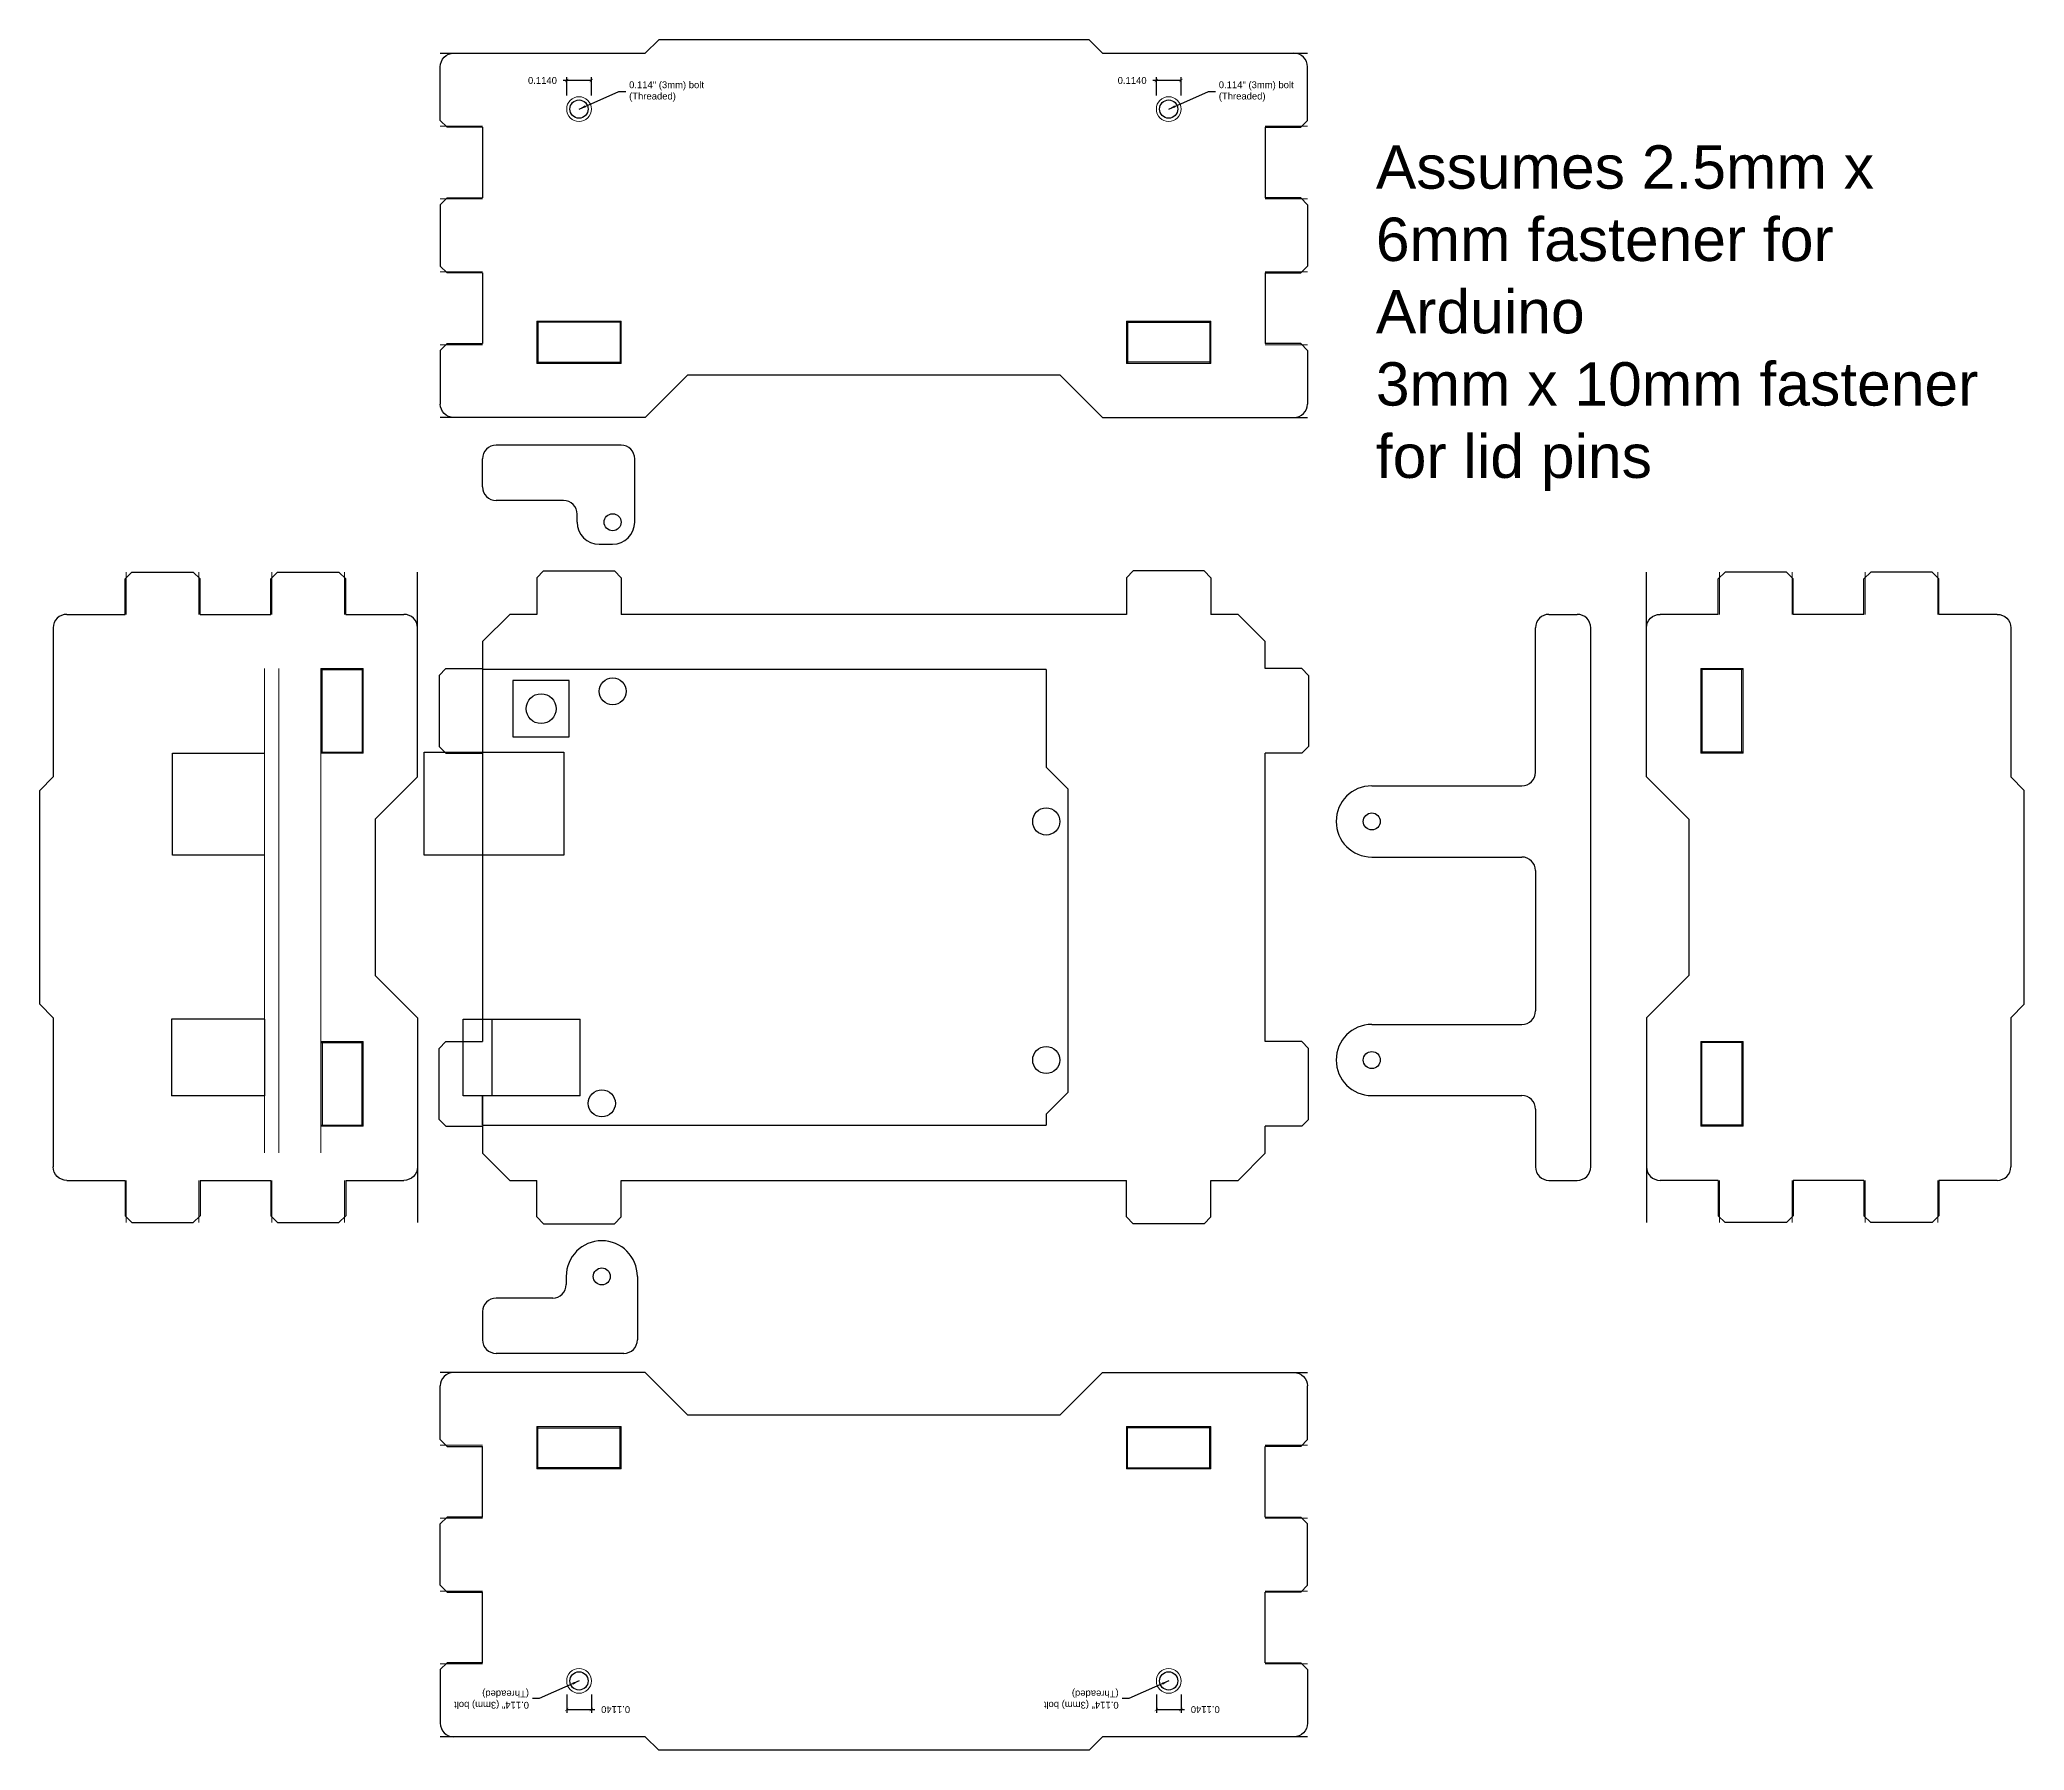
# Model space of a CAD drawing. Header units: inches. Extents: x -65 to 75, y -18 to 34.
# Drawn here: x 61.65 to 70.8, y 10.76 to 18.64 of the extents above; entities that cross this region are included whole.
import ezdxf

# ---------------------------------------------------------------- set-up
doc = ezdxf.new("R2010")
doc.units = ezdxf.units.IN
doc.header["$MEASUREMENT"] = 0
doc.layers.add('CUT', color=1, linetype='Continuous')
doc.layers.add('NOPLOT', color=40, linetype='Continuous', lineweight=5)
doc.styles.get("Standard").update_dxf_attribs({"font": 'arial.ttf'})
doc.dimstyles.get("Standard").update_dxf_attribs({"dimtxt": 0.18, "dimasz": 0.18, "dimexe": 0.18, "dimexo": 0.0625, "dimgap": 0.09, "dimtad": 0, "dimtih": 1, "dimtoh": 1, "dimdec": 4, "dimzin": 0, "dimdsep": 46, "dimtxsty": 'Standard', "dimcen": 0.09, "dimadec": 0, "dimazin": 0, "dimtfac": 1, "dimtdec": 4, "dimtofl": 0, "dimtmove": 0, "dimatfit": 3, "dimfxl": 1, "dimtolj": 1, "dimtzin": 0, "dimarcsym": 0})

msp = doc.modelspace()

# ---------------------------------------------------------------- texts
at = {"insert": (67.8109, 18.1574), "char_height": 0.2, "attachment_point": 1}
msp.add_mtext_dynamic_manual_height_columns('Assumes 2.5mm x 6mm fastener for Arduino\\P3mm x 10mm fastener\\Pfor lid pins', width=2.981546, gutter_width=1, heights=[0], dxfattribs=at)

# ---------------------------------------------------------------- blocks, each defined once
blk = doc.blocks.new('TabHole2')
for p, q in [((-0.195, 0.0925), (0.195, 0.0925)), ((-0.19, 0.0975), (-0.19, -0.0975)), ((0.19, 0.0975), (0.19, -0.0975)), ((0.195, -0.0925), (-0.195, -0.0925))]:
    blk.add_line(p, q)
at = {"layer": 'NOPLOT'}
for p, q in [((-0.195, 0.0975), (0.195, 0.0975)), ((-0.195, 0.0975), (-0.195, -0.0975)), ((0.195, 0.0975), (0.195, -0.0975)), ((0.195, -0.0975), (-0.195, -0.0975))]:
    blk.add_line(p, q, dxfattribs=at)
blk = doc.blocks.new('TabHole')
blk.add_blockref('TabHole2', (0, 0))
blk = doc.blocks.new('FootCurve')
for p, q in [((-1.14, 0.195), (-0.945, 0)), ((-0.945, 0), (0, 0))]:
    blk.add_line(p, q)
blk = doc.blocks.new('Serration_3')
for p, q in [((0, 1.37025), (0, 1.6175)), ((-0.195, 1.339), (-0.03125, 1.339)), ((-0.195, 1.339), (-0.195, 1.013)), ((-0.03125, 1.339), (0, 1.37025)), ((-0.03125, 1.013), (-0.195, 1.013)), ((-0.03125, 1.013), (0, 0.98175)), ((0, 0.98175), (0, 0.69825)), ((-0.195, 0.667), (-0.03125, 0.667)), ((-0.195, 0.667), (-0.195, 0.341)), ((-0.03125, 0.667), (0, 0.69825)), ((-0.03125, 0.341), (-0.195, 0.341)), ((-0.03125, 0.341), (0, 0.30975)), ((0, 0.30975), (0, 0.0625))]:
    blk.add_line(p, q)
for centre, start, end in [((-0.0625, 1.6175), 0, 90), ((-0.0625, 0.0625), 270, 0)]:
    blk.add_arc(centre, 0.0625, start, end)
at = {"layer": 'NOPLOT'}
for p, q in [((-0.195, 1.344), (0, 1.344)), ((-0.195, 1.008), (0, 1.008)), ((-0.195, 0.672), (0, 0.672)), ((-0.195, 0.336), (0, 0.336))]:
    blk.add_line(p, q, dxfattribs=at)
blk = doc.blocks.new('_ArchTick')
at = {"color": 0, "linetype": 'ByBlock', "const_width": 0.15}
blk.add_lwpolyline([(-0.5, -0.5), (0.5, 0.5)], dxfattribs=at)
blk = doc.blocks.new('*D58')
at = {"layer": 'Defpoints', "color": 0, "transparency": 16777216}
for p in [(46.787, 17.3759), (46.787, 17.2441), (46.901, 17.2441)]:
    blk.add_point(p, dxfattribs=at)
at = {"layer": 'NOPLOT', "color": 0, "lineweight": -2, "transparency": 16777216}
for p, q in [((46.787, 17.3759), (46.7714, 17.3759)), ((46.787, 17.3066), (46.787, 17.3915)), ((46.901, 17.3759), (46.787, 17.3759)), ((46.901, 17.3066), (46.901, 17.3915))]:
    blk.add_line(p, q, dxfattribs=at)
at = {"layer": 'NOPLOT', "color": 0, "lineweight": -2, "transparency": 16777216, "xscale": 0.015625, "yscale": 0.015625, "zscale": 0.015625, "rotation": 180}
blk.add_blockref('_ArchTick', (46.787, 17.3759), dxfattribs=at)
at = {"layer": 'NOPLOT', "color": 0, "lineweight": -2, "transparency": 16777216, "xscale": 0.015625, "yscale": 0.015625, "zscale": 0.015625}
blk.add_blockref('_ArchTick', (46.901, 17.3759), dxfattribs=at)
at = {"layer": 'NOPLOT', "color": 0, "transparency": 16777216, "insert": (46.6753, 17.3759), "char_height": 0.03125, "attachment_point": 5}
blk.add_mtext('\\A1;0.1140', dxfattribs=at)
blk = doc.blocks.new('Arduino_Plan')
for p, q in [((-2.6, 0), (-2.6, -0.38)), ((0, 0), (-2.6, 0)), ((0, 0), (0, -0.45)), ((-2.87, -0.855), (-2.87, -0.38)), ((-2.87, -0.38), (-2.225, -0.38)), ((-2.225, -0.38), (-2.225, -0.855)), ((0, -0.45), (0.1, -0.55)), ((0.1, -0.55), (0.1, -1.95)), ((-2.225, -0.855), (-2.87, -0.855)), ((-2.6, -0.855), (-2.6, -1.612)), ((-2.69, -1.965), (-2.69, -1.612)), ((-2.69, -1.965), (-2.69, -1.612)), ((-2.69, -1.612), (-2.555, -1.612)), ((-2.555, -1.965), (-2.555, -1.612)), ((-2.555, -1.612), (-2.15, -1.612)), ((-2.15, -1.965), (-2.15, -1.612)), ((-2.555, -1.965), (-2.69, -1.965)), ((-2.6, -1.965), (-2.6, -2.1)), ((-2.6, -2.1), (-2.6, -1.965)), ((-2.15, -1.965), (-2.555, -1.965)), ((0, -2.05), (0.1, -1.95)), ((-2.6, -2.1), (0, -2.1)), ((0, -2.05), (0, -2.1))]:
    blk.add_line(p, q)
blk.add_lwpolyline([(-2.46, -0.31), (-2.2, -0.31), (-2.2, -0.05), (-2.46, -0.05)], close=True)
for centre, radius in [((-2, -0.1), 0.0625), ((-2.33, -0.18), 0.0689), ((0, -0.7), 0.0625), ((0, -1.8), 0.0625), ((-2.05, -2), 0.0625)]:
    blk.add_circle(centre, radius)
blk = doc.blocks.new('Serration_2')
for p, q in [((0, 1.6175), (0, 1.349)), ((0, 1.349), (0.16375, 1.349)), ((0.16375, 1.349), (0.195, 1.31775)), ((0.195, 1.31775), (0.195, 1.03425)), ((0.16375, 1.003), (0.195, 1.03425)), ((0, 1.003), (0, 0.677)), ((0, 1.003), (0.16375, 1.003)), ((0, 0.677), (0.16375, 0.677)), ((0.16375, 0.677), (0.195, 0.64575)), ((0.195, 0.64575), (0.195, 0.36225)), ((0, 0.331), (0, 0.0625)), ((0, 0.331), (0.16375, 0.331)), ((0.16375, 0.331), (0.195, 0.36225))]:
    blk.add_line(p, q)
for centre, start, end in [((-0.0625, 1.6175), 0, 90), ((-0.0625, 0.0625), 270, 0)]:
    blk.add_arc(centre, 0.0625, start, end)
at = {"layer": 'NOPLOT'}
for p, q in [((0, 1.344), (0.195, 1.344)), ((0, 1.008), (0.195, 1.008)), ((0, 0.672), (0.195, 0.672)), ((0, 0.336), (0.195, 0.336))]:
    blk.add_line(p, q, dxfattribs=at)
blk = doc.blocks.new('ArduinoFront')
for p, q in [((0.0625, 1.2117), (0.0625, 0.5242)), ((0.6125, 0.1642), (0.6125, 0.6342)), ((0.6125, 0.6342), (1.0375, 0.6342)), ((0, 0.4617), (0.0625, 0.5242)), ((0, -0.5233), (0, 0.4617)), ((1.5475, 0.3292), (1.5475, -0.3908)), ((1.0375, 0.1642), (0.6125, 0.1642)), ((0.0625, -0.5858), (0, -0.5233)), ((0.0625, -0.5858), (0.0625, -1.2733)), ((0.6075, -0.5928), (0.6075, -0.9458)), ((1.0375, -0.5928), (0.6075, -0.5928)), ((1.0375, -0.5928), (1.0375, -0.9458)), ((1.0375, -0.9458), (0.6075, -0.9458))]:
    blk.add_line(p, q)
at = {"layer": 'NOPLOT'}
for p, q in [((1.0375, 1.0242), (1.0375, -1.2088)), ((1.1025, 1.0242), (1.1025, -1.2088)), ((1.2975, 1.0242), (1.2975, -1.2088))]:
    blk.add_line(p, q, dxfattribs=at)
at = {"rotation": 90}
for name, p in [('Serration_2', (1.7425, 1.2742)), ('FootCurve', (1.7425, 1.4692)), ('TabHole', (1.395, 0.8292))]:
    blk.add_blockref(name, p, dxfattribs=at)
at = {"xscale": -1, "rotation": 90}
for name, p in [('FootCurve', (1.7425, -1.5308)), ('TabHole', (1.395, -0.8908)), ('Serration_2', (1.7425, -1.3358))]:
    blk.add_blockref(name, p, dxfattribs=at)
blk = doc.blocks.new('Arduino_Spacer1')
for p, q in [((-0.6, 0.1625), (-0.6, 0.2925)), ((0.0392, 0.355), (-0.5375, 0.355)), ((0.1017, 0), (0.1017, 0.2925)), ((-0.2266, 0.1), (-0.5375, 0.1)), ((-0.1641, 0), (-0.1641, 0.0375)), ((-0.0624, -0.1017), (0, -0.1017))]:
    blk.add_line(p, q)
blk.add_circle((0, 0), 0.0392)
for centre, radius, start, end in [((-0.5375, 0.2925), 0.0625, 90, 180), ((0.0392, 0.2925), 0.0625, 0, 90), ((-0.5375, 0.1625), 0.0625, 180, 270), ((-0.2266, 0.0375), 0.0625, 0, 90), ((-0.0624, 0), 0.1017, 180, 270), ((0, 0), 0.1017, 270, 0)]:
    blk.add_arc(centre, radius, start, end)
blk = doc.blocks.new('Arduino_Base')
for p, q in [((-1.52375, 0.2), (-1.555, 0.16875)), ((-1.52375, 0.2), (-1.19625, 0.2)), ((-1.165, 0.16875), (-1.19625, 0.2)), ((1.19625, 0.2), (1.165, 0.16875)), ((1.52375, 0.2), (1.19625, 0.2)), ((1.555, 0.16875), (1.52375, 0.2)), ((-1.555, 0.16875), (-1.555, 0)), ((-1.165, 0.16875), (-1.165, 0)), ((1.165, 0.16875), (1.165, 0)), ((1.555, 0.16875), (1.555, 0)), ((-1.97375, -0.25), (-2.005, -0.28125)), ((-1.97375, -0.25), (-1.805, -0.25)), ((1.97375, -0.25), (1.805, -0.25)), ((2.005, -0.28125), (1.97375, -0.25)), ((-2.005, -0.28125), (-2.005, -0.60875)), ((2.005, -0.28125), (2.005, -0.60875)), ((-2.005, -0.60875), (-1.97375, -0.64)), ((-1.97375, -0.64), (-1.805, -0.64)), ((1.805, -1.97), (1.805, -0.64)), ((1.97375, -0.64), (1.805, -0.64)), ((2.005, -0.60875), (1.97375, -0.64)), ((-1.97375, -1.97), (-2.005, -2.00125)), ((-2.005, -2.32875), (-2.005, -2.00125)), ((-1.97375, -1.97), (-1.805, -1.97)), ((1.97375, -1.97), (1.805, -1.97)), ((2.005, -2.00125), (1.97375, -1.97)), ((2.005, -2.32875), (2.005, -2.00125)), ((-2.005, -2.32875), (-1.97375, -2.36)), ((-1.97375, -2.36), (-1.805, -2.36)), ((1.97375, -2.36), (1.805, -2.36)), ((1.97375, -2.36), (2.005, -2.32875)), ((-1.555, -2.77875), (-1.555, -2.61)), ((-1.165, -2.77875), (-1.165, -2.61)), ((1.165, -2.77875), (1.165, -2.61)), ((1.555, -2.77875), (1.555, -2.61)), ((-1.555, -2.77875), (-1.52375, -2.81)), ((-1.52375, -2.81), (-1.19625, -2.81)), ((-1.19625, -2.81), (-1.165, -2.77875)), ((1.19625, -2.81), (1.165, -2.77875)), ((1.52375, -2.81), (1.19625, -2.81)), ((1.52375, -2.81), (1.555, -2.77875))]:
    blk.add_line(p, q)
for points in [[(-1.555, 0), (-1.68, 0), (-1.805, -0.125), (-1.805, -0.25)], [(1.165, 0), (-1.165, 0)], [(1.805, -0.25), (1.805, -0.125), (1.68, 0), (1.555, 0)], [(-1.805, -0.64), (-1.805, -1.97)], [(-1.805, -2.36), (-1.805, -2.485), (-1.68, -2.61), (-1.555, -2.61)], [(1.555, -2.61), (1.68, -2.61), (1.805, -2.485), (1.805, -2.36)], [(-1.165, -2.61), (1.165, -2.61)]]:
    blk.add_lwpolyline(points)
blk = doc.blocks.new('Arduino_Spacer_Back')
for p, q in [((0.8175, 0.955), (0.9475, 0.955)), ((0.755, 0.2266), (0.755, 0.8925)), ((1.01, -1.5925), (1.01, 0.8925)), ((0, 0.1641), (0.6925, 0.1641)), ((0, -0.1641), (0.6925, -0.1641)), ((0.755, -0.2266), (0.755, -0.8734)), ((0, -0.9359), (0.6925, -0.9359)), ((0, -1.2641), (0.6925, -1.2641)), ((0.755, -1.3266), (0.755, -1.5925)), ((0.8175, -1.655), (0.9475, -1.655))]:
    blk.add_line(p, q)
for centre in [(0, 0), (0, -1.1)]:
    blk.add_circle(centre, 0.0392)
for centre, radius, start, end in [((0.8175, 0.8925), 0.0625, 90, 180), ((0.9475, 0.8925), 0.0625, 0, 90), ((0.6925, 0.2266), 0.0625, 270, 0), ((0, 0), 0.1641, 90, 270), ((0.6925, -0.2266), 0.0625, 0, 90), ((0.6925, -0.8734), 0.0625, 270, 0), ((0, -1.1), 0.1641, 90, 270), ((0.6925, -1.3266), 0.0625, 0, 90), ((0.8175, -1.5925), 0.0625, 180, 270), ((0.9475, -1.5925), 0.0625, 270, 0)]:
    blk.add_arc(centre, radius, start, end)
blk = doc.blocks.new('Arduino_Spacer_Last')
for p, q in [((-0.1641, 0), (-0.1641, -0.0375)), ((0.1641, 0), (0.1641, -0.2925)), ((-0.55, -0.1625), (-0.55, -0.2925)), ((-0.2266, -0.1), (-0.4875, -0.1)), ((0.1016, -0.355), (-0.4875, -0.355))]:
    blk.add_line(p, q)
blk.add_circle((0, 0), 0.0392)
for centre, radius, start, end in [((0, 0), 0.1641, 0, 180), ((-0.2266, -0.0375), 0.0625, 270, 0), ((-0.4875, -0.1625), 0.0625, 90, 180), ((-0.4875, -0.2925), 0.0625, 180, 270), ((0.1016, -0.2925), 0.0625, 270, 0)]:
    blk.add_arc(centre, radius, start, end)
blk = doc.blocks.new('Arduino_Back')
for p, q in [((-0.0625, 1.2425), (-0.0625, 0.555)), ((-0.0625, 0.555), (0, 0.4925)), ((0, -0.4925), (0, 0.4925)), ((-1.5475, 0.36), (-1.5475, -0.36)), ((-0.0625, -0.555), (0, -0.4925)), ((-0.0625, -0.555), (-0.0625, -1.2425))]:
    blk.add_line(p, q)
at = {"xscale": -1, "rotation": 270}
for name, p in [('FootCurve', (-1.7425, 1.5)), ('Serration_2', (-1.7425, 1.305)), ('TabHole', (-1.395, 0.86))]:
    blk.add_blockref(name, p, dxfattribs=at)
at = {"rotation": 270}
for name, p in [('FootCurve', (-1.7425, -1.5)), ('TabHole', (-1.395, -0.86)), ('Serration_2', (-1.7425, -1.305))]:
    blk.add_blockref(name, p, dxfattribs=at)
blk = doc.blocks.new('Threaded3mmBolt')
blk.add_circle((0, 0), 0.042)
at = {"layer": 'NOPLOT'}
blk.add_circle((0, 0), 0.057, dxfattribs=at)
at = {"layer": 'NOPLOT', "insert": (0.23093, 0.08137), "char_height": 0.03125, "attachment_point": 4}
blk.add_mtext('\\A1;0.114" (3mm) bolt^J(Threaded)', dxfattribs=at)
at = {"layer": 'NOPLOT'}
dim = blk.add_linear_dim(base=(-0.057, 0.13184), p1=(0.057, 0), p2=(-0.057, 0), dimstyle='Standard', override={"dimtxt": 0.03125, "dimasz": 0.015625, "dimexe": 0.015625, "dimgap": 0.03125, "dimblk1": 'ArchTick', "dimblk2": 'ArchTick', "dimsah": 1}, dxfattribs=at)
dim.commit()
dim.dimension.update_dxf_attribs({"geometry": '*D58', "text_midpoint": (-0.16869, 0.13184), "insert": (-46.84401, -17.24406)})
at = {"layer": 'NOPLOT', "annotation_type": 0, "has_hookline": 1, "hookline_direction": 0, "text_width": 0.34334}
blk.add_leader([(0, 0), (0.18406, 0.08137), (0.21531, 0.08137)], dimstyle='Standard', override={"dimasz": 0.03125, "dimgap": 0.015625}, dxfattribs=at)
blk = doc.blocks.new('OtherSide')
for p, q in [((-2, -0.0625), (-1.055, -0.0625)), ((-0.9925, 0), (-1.055, -0.0625)), ((-0.9925, 0), (0.9925, 0)), ((0.9925, 0), (1.055, -0.0625)), ((1.055, -0.0625), (2, -0.0625)), ((0.86, -1.5475), (-0.86, -1.5475))]:
    blk.add_line(p, q)
at = {"xscale": -1}
for name, p in [('Serration_3', (-2, -1.7425)), ('TabHole', (-1.36, -1.395)), ('FootCurve', (-2, -1.7425))]:
    blk.add_blockref(name, p, dxfattribs=at)
for name, p in [('Serration_3', (2, -1.7425)), ('TabHole', (1.36, -1.395)), ('FootCurve', (2, -1.7425))]:
    blk.add_blockref(name, p)
at = {"layer": 'CUT'}
for p in [(-1.36, -0.32), (1.36, -0.32)]:
    blk.add_blockref('Threaded3mmBolt', p, dxfattribs=at)
blk = doc.blocks.new('Arduino_Left')
for p, q in [((-2, 1.485), (-1.055, 1.485)), ((-0.9925, 1.5475), (-1.055, 1.485)), ((0.9925, 1.5475), (-0.9925, 1.5475)), ((1.055, 1.485), (0.9925, 1.5475)), ((1.055, 1.485), (2, 1.485))]:
    blk.add_line(p, q)
blk.add_lwpolyline([(0.86, 0), (-0.86, 0)])
at = {"xscale": -1}
for name, p in [('Serration_3', (-2, -0.195)), ('TabHole', (-1.36, 0.1525)), ('FootCurve', (-2, -0.195))]:
    blk.add_blockref(name, p, dxfattribs=at)
for name, p in [('Serration_3', (2, -0.195)), ('TabHole', (1.36, 0.1525)), ('FootCurve', (2, -0.195))]:
    blk.add_blockref(name, p)
at = {"layer": 'CUT'}
for p in [(-1.36, 1.2275), (1.36, 1.2275)]:
    blk.add_blockref('Threaded3mmBolt', p, dxfattribs=at)

# ---------------------------------------------------------------- block references
msp.add_blockref('Arduino_Plan', (66.2902, 15.7397))
at = {"layer": 'CUT'}
for name, p in [('Arduino_Left', (65.4952, 17.0969)), ('Arduino_Spacer1', (64.2902, 16.4195)), ('ArduinoFront', (61.6473, 14.7205)), ('Arduino_Base', (65.4952, 15.9947)), ('Arduino_Back', (70.8018, 14.6897)), ('Arduino_Spacer_Back', (67.7918, 15.0397)), ('Arduino_Spacer_Last', (64.2402, 12.9419))]:
    msp.add_blockref(name, p, dxfattribs=at)
at = {"layer": 'CUT', "rotation": 180}
msp.add_blockref('OtherSide', (65.4952, 10.7567), dxfattribs=at)

msp.set_redraw_order([(e.dxf.handle, doc.entitydb.next_handle()) for e in msp.query("TEXT MTEXT ATTDEF DIMENSION ARC_DIMENSION")])  # texts and dimensions are drawn at this point

doc.saveas('drawing.dxf')
